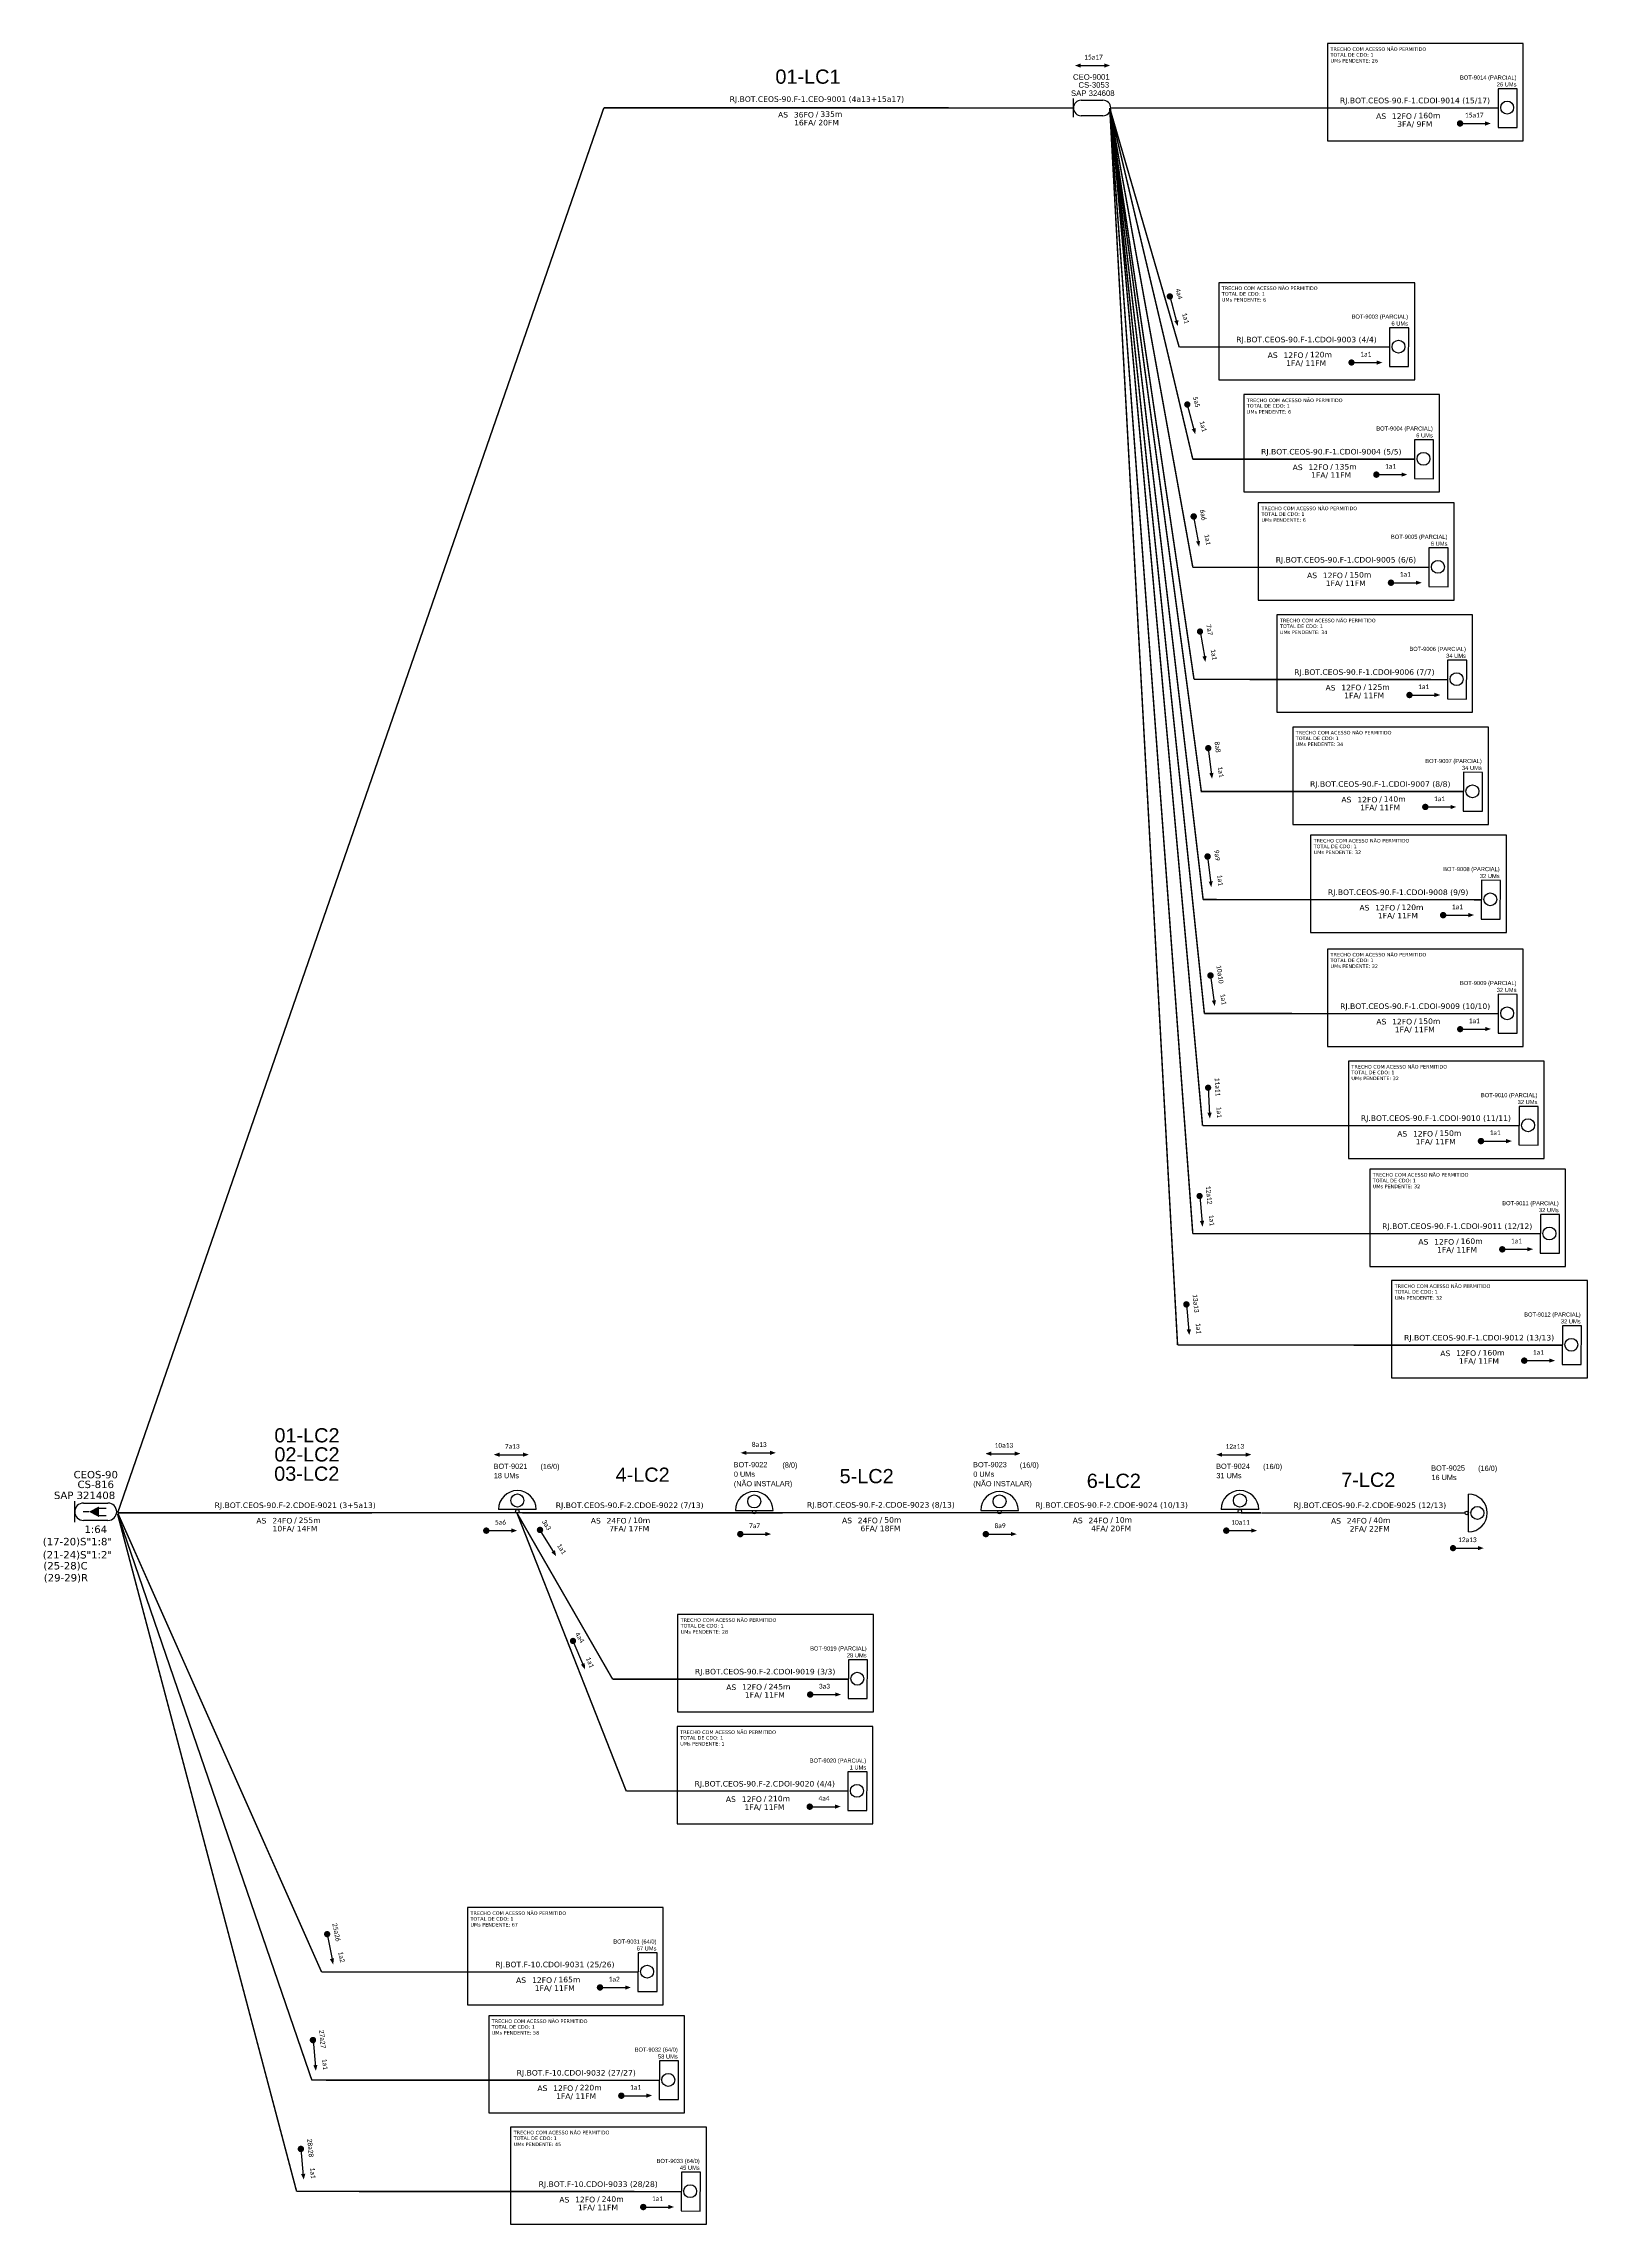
# Model space of a CAD drawing. Header units: millimetres. Extents: x 94385 to 95608, y -863 to 843.
# Drawn here: x 94386 to 95147, y -863 to 211 of the extents above; entities that cross this region are included whole.
import ezdxf
from ezdxf.enums import TextEntityAlignment as Align

# ---------------------------------------------------------------- set-up
doc = ezdxf.new("R2010")
doc.units = ezdxf.units.MM
for name, color, linetype, lineweight in [("20.0-LEGENDA DOS CDO'S", 1, 'Continuous', 0), ('20.1-CDO_INTERIOR', 1, 'Continuous', 0), ('20.2-CDO_POSTE', 1, 'Continuous', 5), ('40.1-ETIQUETAS', 1, 'Continuous', 20)]:
    doc.layers.add(name, color=color, linetype=linetype, lineweight=lineweight)
for name, color, linetype in [('20.4-CEOS', 1, 'Continuous'), ('CAP a instalar', 1, 'FENCELINE1'), ('label_cabos', 7, 'Continuous'), ('LANCES CORD', 7, 'Continuous'), ('Meio Fio', 7, 'Continuous'), ('SETA', 7, 'Continuous'), ('UNIFILAR', 7, 'Continuous')]:
    doc.layers.add(name, color=color, linetype=linetype)
doc.styles.add('ARIAL', font='arial.ttf')
doc.styles.add('siredit', font='verdana.ttf')
doc.linetypes.add('FENCELINE1', pattern='A,0.25,-0.1,[133,ltypeshp.shx,S=0.1,R=0,X=-0.1,Y=0],-0.1,1', length=1.45)

# ---------------------------------------------------------------- blocks, each defined once
blk = doc.blocks.new('CDOE-TEXTO PADRÃO')
at = {"layer": "20.0-LEGENDA DOS CDO'S", "color": 0, "style": 'ARIAL'}
for tag, p in [('CDO_N', (0.49, 7.39)), ('SAP', (0.51, 1.67)), ('CORDOALHA', (0.5, 4.33)), ('SPLITER_1', (0.59, -0.91)), ('(XX-XX_F)S', (0.54, -8.29)), ('SPLITER_2', (0.6, -3.55)), ('(XX-XX_L)S', (0.55, -10.83)), ('UMS', (0.55, -13.15))]:
    blk.add_attdef(tag, p, '', height=1.7, rotation=0.11799, dxfattribs=at)
blk.add_attdef('FIBRAS_UTILIZADAS', text='', height=1.7, rotation=0.11799, dxfattribs=at).set_placement((19.77, 7.43), align=Align.CENTER)
blk = doc.blocks.new('CEO')
at = {"layer": '20.4-CEOS'}
for p, q in [((-6.19, -0.53), (-6.19, 5.68)), ((-3.61, 5.15), (3.61, 5.15)), ((3.61, 0), (-3.61, 0))]:
    blk.add_line(p, q, dxfattribs=at)
for centre, start, end in [((-3.61, 2.58), 90, 270), ((3.61, 2.58), 270, 90)]:
    blk.add_arc(centre, 2.58, start, end, dxfattribs=at)
blk = doc.blocks.new('ETIQUETA_RS5F')
at = {"layer": '40.1-ETIQUETAS', "color": 0, "style": 'siredit'}
blk.add_text('/', height=1.5, dxfattribs=at).set_placement((1.58, -1.95), align=Align.MIDDLE_RIGHT)
for tag, p in [('ETIQUETA_R_SECUNDARIA', (1.21, 2.1)), ('ETIQUETA_R_PRIMARIA', (1.21, 4.1)), ('F_ATIVAS/F_MORTAS', (1.14, -4.24))]:
    blk.add_attdef(tag, text='', height=1.5, dxfattribs=at).set_placement(p, align=Align.MIDDLE_CENTER)
for tag, p in [('TIPO_CABO', (-6.58, -2.12)), ('CAP_CABO', (0.4, -2.09))]:
    blk.add_attdef(tag, text='', height=1.5, dxfattribs=at).set_placement(p, align=Align.MIDDLE_RIGHT)
blk.add_attdef('METROS', text='', height=1.5, dxfattribs=at).set_placement((2.14, -1.95), align=Align.MIDDLE_LEFT)
for tag, p in [('FUSÃO_1', (0.85, -8.39)), ('FUSÃO_2', (0.85, -10.6)), ('FUSÃO_3', (0.85, -12.93)), ('FUSÃO_4', (0.85, -15.14)), ('FUSÃO_5', (0.85, -17.16))]:
    blk.add_attdef(tag, text='', height=1.5, dxfattribs=at).set_placement(p, align=Align.CENTER)
blk = doc.blocks.new('CDOE POSTE_')
at = {"color": 1}
blk.add_line((12.92, -5.49), (-2.38, -5.49), dxfattribs=at)
for centre, radius in [((5.27, -1.86), 2.64), ((5.27, -6.2), 0.708)]:
    blk.add_circle(centre, radius, dxfattribs=at)
blk.add_arc((5.27, -5.49), 7.65, 0, 180, dxfattribs=at)
blk = doc.blocks.new('SAN')
at = {"layer": 'SETA'}
blk.add_lwpolyline([(-2.58, 0), (6.02, 0)], dxfattribs=at)
for points in [[(-2.1, -0.66), (-3.93, 0), (-2.1, 0.67)], [(5.33, 0.68), (7.16, 0.01), (5.33, -0.65)]]:
    blk.add_solid(points, dxfattribs=at)
blk = doc.blocks.new('CDOI NI')
at = {"layer": 'CAP a instalar', "color": 252, "linetype": 'Continuous'}
blk.add_lwpolyline([(34185.32, 58977.88), (34198.4, 58977.88)], dxfattribs=at)
for centre, radius in [((34191.86, 58980.99), 2.26), ((34191.86, 58977.28), 0.606)]:
    blk.add_circle(centre, radius, dxfattribs=at)
blk.add_arc((34191.86, 58977.88), 6.54, 360, 180, dxfattribs=at)
blk = doc.blocks.new('*U32')
at = {"layer": '20.4-CEOS'}
for p, q in [((-4.54, 1.19), (-1.19, 1.19)), ((-1.19, -1.19), (-4.54, -1.19))]:
    blk.add_line(p, q, dxfattribs=at)
for points in [[(-5.73, -1.43), (-5.73, 1.44)], [(-3.79, 0), (-4.59, 0)], [(-2.47, 0.48), (-1.45, 0.48)], [(-2.47, -0.52), (-1.45, -0.52)]]:
    blk.add_lwpolyline(points, dxfattribs=at)
blk.add_lwpolyline([(-3.79, 0, 0, 1.47, 0), (-2.41, 0, 1.47, 1.47, 0)], format="xyseb", dxfattribs=at)
for centre, start, end in [((-4.54, 0), 90, 270), ((-1.19, 0), 270, 90)]:
    blk.add_arc(centre, 1.19, start, end, dxfattribs=at)
at = {"layer": '20.4-CEOS', "color": 7, "style": 'siredit'}
for tag, p in [('LOCAL', (-2.86, 4.24)), ('FID', (-2.86, 5.6)), ('SAP', (-2.81, 2.77)), ('RACIO_SPLITAGEM', (-2.86, -1.88))]:
    blk.add_attdef(tag, text='', height=1.01, dxfattribs=at).set_placement(p, align=Align.TOP_CENTER)
for tag, flags, p in [('ID_ATIVIDADE', 3, (-2.86, -3.58)), ('FATOR', 1, (-2.86, -4.89))]:
    blk.add_attdef(tag, text='', height=1.01, dxfattribs=dict(at, flags=flags)).set_placement(p, align=Align.TOP_CENTER)
at = {"layer": '20.4-CEOS', "color": 7, "style": 'siredit', "flags": 3}
blk.add_attdef('QTDE', (-4.97, -7.12), '', height=1.01, dxfattribs=at)
blk = doc.blocks.new('*U34')
at = {"layer": '20.4-CEOS', "color": 7, "style": 'siredit'}
for tag, p in [('FIBRAS_SPLITTER', (0, 0)), ('FIBRAS_TOP_C', (0, -4.13)), ('RESERVA_FINAIS', (0, -5.46))]:
    blk.add_attdef(tag, p, '', height=1.01, dxfattribs=at)
for tag, p, flags in [('ID_ATIVIDADE', (0, -6.77), 3), ('QTDE', (0, -9.4), 1), ('FATOR', (0, -8.09), 1), ('FID', (0, -10.71), 1)]:
    blk.add_attdef(tag, p, '', height=1.01, dxfattribs=dict(at, flags=flags))
blk = doc.blocks.new('*U36')
at = {"layer": '20.4-CEOS', "color": 7, "style": 'siredit'}
blk.add_attdef('FIBRAS_SPLITTER', (0, 0), '', height=1.01, dxfattribs=at)
for tag, p, flags in [('ID_ATIVIDADE', (0, -1.48), 3), ('FATOR', (0, -2.79), 1), ('QTDE', (0, -4.11), 1), ('FID', (0, -5.42), 1)]:
    blk.add_attdef(tag, p, '', height=1.01, dxfattribs=dict(at, flags=flags))

msp = doc.modelspace()

# ---------------------------------------------------------------- linework, layer by layer
at = {"color": 3}
for points in [[(95115, 211.1), (95018.6, 211.1), (95018.6, 163.2), (95115, 163.2)], [(95061.6, 93.4), (94965.1, 93.4), (94965.1, 45.5), (95061.6, 45.5)], [(95073.8, 38.3), (94977.4, 38.3), (94977.4, -9.6), (95073.8, -9.6)], [(95081, -15), (94984.5, -15), (94984.5, -62.9), (95081, -62.9)], [(95090.1, -70.2), (94993.7, -70.2), (94993.7, -118.1), (95090.1, -118.1)], [(95097.9, -125.4), (95001.5, -125.4), (95001.5, -173.3), (95097.9, -173.3)], [(95106.7, -178.6), (95010.3, -178.6), (95010.3, -226.5), (95106.7, -226.5)], [(95115, -234.7), (95018.6, -234.7), (95018.6, -282.6), (95115, -282.6)], [(95125.3, -289.9), (95028.9, -289.9), (95028.9, -337.8), (95125.3, -337.8)], [(95135.8, -343.1), (95039.4, -343.1), (95039.4, -391), (95135.8, -391)], [(95146.6, -397.9), (95050.2, -397.9), (95050.2, -445.8), (95146.6, -445.8)], [(94795, -562.3), (94698.6, -562.3), (94698.6, -610.2), (94795, -610.2)], [(94794.8, -617.5), (94698.4, -617.5), (94698.4, -665.4), (94794.8, -665.4)], [(94691.5, -706.6), (94595.1, -706.6), (94595.1, -754.5), (94691.5, -754.5)], [(94702, -759.8), (94605.6, -759.8), (94605.6, -807.7), (94702, -807.7)], [(94712.8, -814.6), (94616.4, -814.6), (94616.4, -862.5), (94712.8, -862.5)]]:
    msp.add_lwpolyline(points, close=True, dxfattribs=at)
at = {"color": 252}
for points in [[(95102.6, 169.8), (95112, 169.8), (95112.1, 188.8), (95102.7, 188.9)], [(95049.1, 52.2), (95058.5, 52.1), (95058.7, 71.2), (95049.2, 71.2)], [(95061.4, -3), (95070.8, -3.1), (95070.9, 16), (95061.5, 16)], [(95068.5, -56.2), (95078, -56.3), (95078.1, -37.2), (95068.6, -37.2)], [(95077.7, -111.5), (95087.1, -111.6), (95087.2, -92.5), (95077.8, -92.4)], [(95085.5, -166.7), (95094.9, -166.7), (95095, -147.7), (95085.6, -147.6)], [(95094.3, -219.9), (95103.7, -219.9), (95103.8, -200.9), (95094.4, -200.8)], [(95102.6, -276), (95112, -276), (95112.1, -257), (95102.7, -256.9)], [(95112.9, -331.1), (95122.3, -331.2), (95122.4, -312.1), (95113, -312.1)], [(95123.4, -384.4), (95132.8, -384.4), (95132.9, -365.4), (95123.5, -365.3)], [(95134.2, -439.2), (95143.6, -439.2), (95143.7, -420.2), (95134.3, -420.1)], [(94782.6, -603.6), (94792, -603.7), (94792.1, -584.6), (94782.7, -584.6)], [(94782.4, -658.8), (94791.8, -658.8), (94791.9, -639.8), (94782.5, -639.7)], [(94679.1, -747.9), (94688.5, -747.9), (94688.6, -728.9), (94679.2, -728.8)], [(94689.5, -801.1), (94699, -801.1), (94699.1, -782.1), (94689.7, -782)], [(94700.3, -855.9), (94709.8, -856), (94709.9, -836.9), (94700.5, -836.9)]]:
    msp.add_lwpolyline(points, close=True, dxfattribs=at)
at = {"const_width": 1.56}
for points in [[(95083.1, 171.8, 1), (95084.7, 171.8, 1)], [(94940.8, 87.4, 1), (94941.2, 85.9, 1)], [(95029.7, 54.1, 1), (95031.2, 54.1, 1)], [(94949.4, 34.2, 1), (94949.8, 32.7, 1)], [(95041.9, -1.1, 1), (95043.5, -1.1, 1)], [(94952.6, -20.9, 1), (94952.9, -22.5, 1)], [(95049.1, -54.3, 1), (95050.7, -54.3, 1)], [(94955.7, -77.6, 1), (94956, -79.1, 1)], [(95058.2, -109.6, 1), (95059.8, -109.6, 1)], [(94959.8, -135, 1), (94960, -136.5, 1)], [(95066, -164.7, 1), (95067.6, -164.7, 1)], [(94959.5, -188.3, 1), (94959.7, -189.9, 1)], [(95074.8, -218, 1), (95076.4, -218, 1)], [(94960.9, -246.9, 1), (94961.1, -248.5, 1)], [(95083.2, -274.1, 1), (95084.7, -274.1, 1)], [(94959.8, -302.2, 1), (94959.9, -303.7, 1)], [(95093.4, -329.2, 1), (95095, -329.2, 1)], [(94955.6, -355.5, 1), (94955.7, -357, 1)], [(95103.9, -382.5, 1), (95105.5, -382.5, 1)], [(94949.1, -408.8, 1), (94949.2, -410.4, 1)], [(95114.7, -437.3, 1), (95116.3, -437.3, 1)], [(94603.6, -521, 1), (94605.2, -521, 1)], [(94630.4, -520, 1), (94631.3, -521.3, 1)], [(94728.7, -522.7, 1), (94730.3, -522.7, 1)], [(94849.6, -522.7, 1), (94851.2, -522.7, 1)], [(94968, -521, 1), (94969.6, -521, 1)], [(95079.7, -529.6, 1), (95081.2, -529.6, 1)], [(94646.8, -574.6, 1), (94647.4, -576, 1)], [(94763.1, -601.7, 1), (94764.7, -601.7, 1)], [(94762.9, -656.9, 1), (94764.5, -656.9, 1)], [(94525.9, -718.9, 1), (94526.2, -720.4, 1)], [(94659.6, -745.9, 1), (94661.2, -745.9, 1)], [(94519, -771, 1), (94519.1, -772.6, 1)], [(94670.1, -799.2, 1), (94671.7, -799.2, 1)], [(94513, -824.6, 1), (94513.2, -826.2, 1)], [(94680.9, -854, 1), (94682.5, -854, 1)]]:
    msp.add_lwpolyline(points, format="xyb", close=True, dxfattribs=at)
at = {"layer": 'CAP a instalar', "linetype": 'FENCELINE1', "ltscale": 7, "const_width": 0.728}
for points in [[(94422.9, -512.2), (94662.3, 179.5)], [(94774.8, 179.5), (94662.3, 179.5)], [(94774.8, 179.5), (94893.6, 179.4)], [(94422.9, -512.2), (94548.2, -512.2)], [(94505.8, -512.2), (94624.1, -512.1)], [(94547.5, -512.2), (94505.8, -512.2)], [(94622.1, -512.2), (94741.1, -512.2)], [(94741.1, -512.2), (94859.4, -512.1)], [(94859.4, -512.1), (94985.9, -512.2)], [(94986.1, -512.3), (95086.3, -512.3)]]:
    msp.add_lwpolyline(points, dxfattribs=at)
at = {"layer": 'CAP a instalar', "color": 252, "linetype": 'FENCELINE1', "ltscale": 7, "const_width": 0.728}
for points in [[(94911.4, 179.4), (94945.6, 61.7)], [(94911.4, 179.4), (94952.3, 6.5)], [(94911.4, 179.4), (94952.3, -46.7)], [(94911.4, 179.4), (94952.9, -101.9)], [(94911.4, 179.4), (94957.4, -210.3)], [(94911.4, 179.4), (94958, -266.4)], [(94911.4, 179.4), (94952.3, -374.8)], [(94911.4, 179.4), (94944.8, -429.6)], [(94911.7, 179.4), (94957.1, -321.6)], [(94911.9, 179.4), (95102.6, 179.4)], [(94945.6, 61.7), (95049.2, 61.7)], [(94952.3, 6.5), (95061.4, 6.5)], [(94952.3, -46.7), (95068.6, -46.7)], [(94952.9, -101.9), (95077.7, -102)], [(94957.4, -210.3), (95094.3, -210.4)], [(94958, -266.4), (95102.6, -266.5)], [(94957.1, -321.6), (95112.9, -321.6)], [(94952.3, -374.8), (95123.4, -374.8)], [(94944.8, -429.6), (95134.2, -429.7)], [(94422.8, -512.7), (94518.5, -791.5)], [(94422.8, -512.7), (94511, -846.3)], [(94423.1, -512.7), (94523.3, -738.3)], [(94619.5, -512.3), (94666.6, -594.1)], [(94619.5, -512.3), (94673.3, -649.2)], [(94666.6, -594.1), (94782.6, -594.1)], [(94673.3, -649.2), (94782.4, -649.2)], [(94523.3, -738.3), (94679.1, -738.3)], [(94518.5, -791.5), (94689.6, -791.6)], [(94511, -846.3), (94700.4, -846.4)]]:
    msp.add_lwpolyline(points, dxfattribs=at)
at = {"layer": 'CAP a instalar', "color": 252, "linetype": 'FENCELINE1', "ltscale": 7}
msp.add_lwpolyline([(94911.4, 179.4, 0.728, 0.728, 0), (94956.5, -157.1, 0.728, 0.728, 0), (95085.5, -157.1, 0.728, 0.728, 0)], format="xyseb", dxfattribs=at)
at = {"layer": 'Meio Fio', "color": 252}
for centre in [(95107.1, 179.6), (95053.6, 61.9), (95065.9, 6.7), (95073, -46.5), (95082.2, -101.8), (95090, -157), (95098.8, -210.2), (95107.1, -266.3), (95117.4, -321.4), (95127.9, -374.7), (95138.7, -429.5), (94787.1, -593.9), (94786.9, -649.1), (94683.6, -738.1), (94694, -791.4), (94704.8, -846.2)]:
    msp.add_circle(centre, 3.18, dxfattribs=at)
at = {"layer": 'SETA'}
for points in [[(95083.9, 171.8), (95097.3, 171.8)], [(94941, 86.7), (94944.4, 73.7)], [(95030.5, 54.1), (95043.9, 54.1)], [(94949.6, 33.5), (94953, 20.5)], [(95042.7, -1.1), (95056.1, -1.1)], [(94952.7, -21.7), (94955.1, -34.9)], [(95049.9, -54.3), (95063.3, -54.3)], [(94955.9, -78.3), (94958.2, -91.5)], [(95059, -109.6), (95072.4, -109.6)], [(94959.9, -135.8), (94961.5, -149.1)], [(95066.8, -164.7), (95080.2, -164.7)], [(94959.6, -189.1), (94961.2, -202.4)], [(95075.6, -218), (95089, -218)], [(94961, -247.7), (94962.8, -261)], [(95083.9, -274.1), (95097.3, -274.1)], [(94959.8, -302.9), (94960.6, -316.3)], [(95094.2, -329.2), (95107.6, -329.2)], [(94955.7, -356.3), (94956.9, -369.6)], [(95104.7, -382.5), (95118.1, -382.5)], [(94949.2, -409.6), (94950.4, -423)], [(95115.5, -437.3), (95128.9, -437.3)], [(94604.4, -521), (94617.8, -521)], [(94630.8, -520.7), (94637.9, -532.1)], [(94729.5, -522.7), (94742.9, -522.7)], [(94850.4, -522.7), (94863.8, -522.7)], [(94968.8, -521), (94982.2, -521)], [(95080.5, -529.6), (95093.9, -529.6)], [(94647.1, -575.3), (94652.3, -587.6)], [(94763.9, -601.7), (94777.3, -601.7)], [(94763.7, -656.9), (94777.1, -656.9)], [(94526, -719.7), (94528.6, -732.8)], [(94660.4, -745.9), (94673.8, -745.9)], [(94519.1, -771.8), (94520.3, -785.1)], [(94670.9, -799.2), (94684.3, -799.2)], [(94513.1, -825.4), (94514.3, -838.7)], [(94681.7, -854), (94695.1, -854)]]:
    msp.add_lwpolyline(points, dxfattribs=at)
for points in [[(95096.2, 172.8), (95099.1, 171.8), (95096.2, 170.7)], [(94945.2, 75), (94944.9, 72), (94943.2, 74.5)], [(95042.8, 55.1), (95045.7, 54.1), (95042.8, 53)], [(94953.8, 21.8), (94953.5, 18.8), (94951.8, 21.3)], [(95055.1, 0), (95057.9, -1.1), (95055.1, -2.1)], [(94955.9, -33.7), (94955.4, -36.6), (94953.9, -34)], [(95062.2, -53.3), (95065.1, -54.3), (95062.2, -55.3)], [(94959.1, -90.3), (94958.5, -93.3), (94957, -90.7)], [(95071.3, -108.5), (95074.2, -109.6), (95071.3, -110.6)], [(94962.5, -147.9), (94961.8, -150.8), (94960.4, -148.1)], [(95079.2, -163.7), (95082, -164.7), (95079.2, -165.8)], [(94962.1, -201.2), (94961.4, -204.2), (94960.1, -201.5)], [(95088, -216.9), (95090.8, -217.9), (95088, -219)], [(94963.7, -259.8), (94963.1, -262.8), (94961.7, -260.1)], [(95096.3, -273), (95099.1, -274), (95096.3, -275.1)], [(94961.6, -315.2), (94960.7, -318.1), (94959.5, -315.3)], [(95106.6, -328.2), (95109.4, -329.2), (95106.6, -330.3)], [(94957.9, -368.4), (94957.1, -371.4), (94955.8, -368.6)], [(95117, -381.4), (95119.9, -382.4), (95117, -383.5)], [(94951.4, -421.8), (94950.6, -424.7), (94949.3, -422)], [(95127.8, -436.2), (95130.7, -437.3), (95127.8, -438.3)], [(94616.8, -519.9), (94619.6, -521), (94616.8, -522)], [(94741.8, -521.6), (94744.7, -522.7), (94741.8, -523.7)], [(94862.7, -521.6), (94865.6, -522.7), (94862.7, -523.7)], [(94981.1, -519.9), (94984, -521), (94981.1, -522)], [(94638.2, -530.6), (94638.8, -533.6), (94636.5, -531.7)], [(95092.8, -528.6), (95095.6, -529.6), (95092.8, -530.6)], [(94652.9, -586.2), (94653, -589.3), (94651, -587)], [(94776.2, -600.6), (94779.1, -601.7), (94776.2, -602.7)], [(94776.1, -655.8), (94778.9, -656.8), (94776.1, -657.9)], [(94529.4, -731.5), (94529, -734.6), (94527.4, -732)], [(94672.8, -744.9), (94675.6, -745.9), (94672.8, -747)], [(94521.3, -784), (94520.5, -786.9), (94519.2, -784.2)], [(94683.2, -798.1), (94686.1, -799.1), (94683.2, -800.2)], [(94515.3, -837.6), (94514.5, -840.5), (94513.2, -837.8)], [(94694, -852.9), (94696.9, -854), (94694, -855)]]:
    msp.add_solid(points, dxfattribs=at)

# ---------------------------------------------------------------- block references
at = {"color": 2, "xscale": 1.480660161117956, "yscale": 1.480660161117956, "zscale": 1.480660161117956}
msp.add_blockref('CEO', (94902.7, 175.6), dxfattribs=at)
at = {"layer": '20.2-CDO_POSTE', "color": 0}
ref = msp.add_blockref('CDOE-TEXTO PADRÃO', (94893.1, 182.4), dxfattribs=dict(at, xscale=1.613792422704002, yscale=1.613792422704002, zscale=1.613792422704002))
ref.add_attrib('CDO_N', 'CEO-9001', (94893.3, 193.3), dxfattribs={"layer": "20.0-LEGENDA DOS CDO'S", "color": 0, "height": 2.74, "rotation": 0.118, "style": 'ARIAL'})
ref.add_attrib('CORDOALHA', 'CS-3053', (94896, 189.4), dxfattribs={"layer": "20.0-LEGENDA DOS CDO'S", "color": 0, "height": 2.74, "rotation": 0.118, "style": 'ARIAL'})
ref.add_attrib('SAP', 'SAP 324608', (94892.3, 185.3), dxfattribs={"layer": "20.0-LEGENDA DOS CDO'S", "color": 0, "height": 2.74, "rotation": 0.118, "style": 'ARIAL'})
at = {"layer": '20.2-CDO_POSTE'}
ref = msp.add_blockref('CDOE-TEXTO PADRÃO', (94619.1, -507.9), dxfattribs=dict(at, xscale=1.516412483790191, yscale=1.516412483790191, zscale=1.516412483790191))
ref.add_attrib('CDO_N', 'BOT-9021', (94608, -490.6), dxfattribs={"layer": "20.0-LEGENDA DOS CDO'S", "color": 0, "height": 2.58, "rotation": 0.118, "style": 'ARIAL'})
ref.add_attrib('CORDOALHA', '18 UMs', (94608.1, -495.2), dxfattribs={"layer": "20.0-LEGENDA DOS CDO'S", "color": 0, "height": 2.58, "rotation": 0.118, "style": 'ARIAL'})
ref.add_attrib('FIBRAS_UTILIZADAS', '       (16/0)', dxfattribs={"layer": "20.0-LEGENDA DOS CDO'S", "color": 0, "height": 2.578, "rotation": 0.118, "style": 'ARIAL'}).set_placement((94632.3, -490.7), align=Align.CENTER)
at = {"layer": '20.2-CDO_POSTE', "color": 252}
ref = msp.add_blockref('CDOE-TEXTO PADRÃO', (94737.2, -507.1), dxfattribs=dict(at, xscale=1.516412493760272, yscale=1.516412493760272, zscale=1.516412493760272))
ref.add_attrib('CDO_N', 'BOT-9022', (94726.2, -489.8), dxfattribs={"layer": "20.0-LEGENDA DOS CDO'S", "color": 0, "height": 2.58, "rotation": 0.118, "style": 'ARIAL'})
ref.add_attrib('CORDOALHA', '0 UMs', (94726.3, -494.5), dxfattribs={"layer": '20.1-CDO_INTERIOR', "color": 0, "height": 2.58, "rotation": 0.118, "style": 'ARIAL'})
ref.add_attrib('SAP', '(NÃO INSTALAR)', (94726.3, -499.2), dxfattribs={"layer": "20.0-LEGENDA DOS CDO'S", "color": 0, "height": 2.578, "rotation": 0.118, "style": 'ARIAL'})
ref.add_attrib('FIBRAS_UTILIZADAS', '       (8/0)', dxfattribs={"layer": "20.0-LEGENDA DOS CDO'S", "color": 0, "height": 2.578, "rotation": 0.118, "style": 'ARIAL'}).set_placement((94750.4, -490), align=Align.CENTER)
ref = msp.add_blockref('CDOE-TEXTO PADRÃO', (94855.2, -507.1), dxfattribs=dict(at, xscale=1.516412493760272, yscale=1.516412493760272, zscale=1.516412493760272))
ref.add_attrib('CDO_N', 'BOT-9023', (94844.1, -489.8), dxfattribs={"layer": "20.0-LEGENDA DOS CDO'S", "color": 0, "height": 2.58, "rotation": 0.118, "style": 'ARIAL'})
ref.add_attrib('CORDOALHA', '0 UMs', (94844.2, -494.5), dxfattribs={"layer": '20.1-CDO_INTERIOR', "color": 0, "height": 2.58, "rotation": 0.118, "style": 'ARIAL'})
ref.add_attrib('SAP', '(NÃO INSTALAR)', (94844.2, -499.2), dxfattribs={"layer": "20.0-LEGENDA DOS CDO'S", "color": 0, "height": 2.578, "rotation": 0.118, "style": 'ARIAL'})
ref.add_attrib('FIBRAS_UTILIZADAS', '       (16/0)', dxfattribs={"layer": "20.0-LEGENDA DOS CDO'S", "color": 0, "height": 2.578, "rotation": 0.118, "style": 'ARIAL'}).set_placement((94868.3, -490), align=Align.CENTER)
at = {"layer": '20.2-CDO_POSTE'}
ref = msp.add_blockref('CDOE-TEXTO PADRÃO', (94974.9, -507.9), dxfattribs=dict(at, xscale=1.516412483790191, yscale=1.516412483790191, zscale=1.516412483790191))
ref.add_attrib('CDO_N', 'BOT-9024', (94963.8, -490.6), dxfattribs={"layer": "20.0-LEGENDA DOS CDO'S", "color": 0, "height": 2.58, "rotation": 0.118, "style": 'ARIAL'})
ref.add_attrib('CORDOALHA', '31 UMs', (94963.9, -495.2), dxfattribs={"layer": "20.0-LEGENDA DOS CDO'S", "color": 0, "height": 2.58, "rotation": 0.118, "style": 'ARIAL'})
ref.add_attrib('FIBRAS_UTILIZADAS', '       (16/0)', dxfattribs={"layer": "20.0-LEGENDA DOS CDO'S", "color": 0, "height": 2.578, "rotation": 0.118, "style": 'ARIAL'}).set_placement((94988.1, -490.7), align=Align.CENTER)
ref = msp.add_blockref('CDOE-TEXTO PADRÃO', (95080.8, -508.7), dxfattribs=dict(at, xscale=1.516412483790191, yscale=1.516412483790191, zscale=1.516412483790191))
ref.add_attrib('CDO_N', 'BOT-9025', (95069.7, -491.5), dxfattribs={"layer": "20.0-LEGENDA DOS CDO'S", "color": 0, "height": 2.58, "rotation": 0.118, "style": 'ARIAL'})
ref.add_attrib('CORDOALHA', '16 UMs', (95069.8, -496.1), dxfattribs={"layer": "20.0-LEGENDA DOS CDO'S", "color": 0, "height": 2.58, "rotation": 0.118, "style": 'ARIAL'})
ref.add_attrib('FIBRAS_UTILIZADAS', '       (16/0)', dxfattribs={"layer": "20.0-LEGENDA DOS CDO'S", "color": 0, "height": 2.578, "rotation": 0.118, "style": 'ARIAL'}).set_placement((95094, -491.6), align=Align.CENTER)
at = {"layer": '20.4-CEOS', "lineweight": 0}
ref = msp.add_blockref('*U32', (94422.4, -511.7), dxfattribs=dict(at, xscale=3.6, yscale=3.6, zscale=3.6))
ref.add_attrib('FID', 'CEOS-90', dxfattribs={"color": 7, "height": 3.63, "style": 'siredit'}).set_placement((94412.1, -491.6), align=Align.TOP_CENTER)
ref.add_attrib('LOCAL', 'CS-816', dxfattribs={"color": 7, "height": 3.63, "style": 'siredit'}).set_placement((94412.1, -496.4), align=Align.TOP_CENTER)
ref.add_attrib('SAP', 'SAP 321408', dxfattribs={"color": 7, "height": 3.63, "style": 'siredit'}).set_placement((94406.6, -501.8), align=Align.TOP_CENTER)
ref.add_attrib('RACIO_SPLITAGEM', '1:64', dxfattribs={"color": 7, "height": 3.63, "style": 'siredit'}).set_placement((94412.1, -518.5), align=Align.TOP_CENTER)
at = {"layer": '20.4-CEOS', "color": 0, "lineweight": 0}
ref = msp.add_blockref('*U34', (94386, -528.2), dxfattribs=dict(at, xscale=3.6, yscale=3.6, zscale=3.6))
ref.add_attrib('FIBRAS_SPLITTER', '(17-20)S"1:8"', (94386, -528.2), dxfattribs={"color": 7, "height": 3.635, "style": 'siredit'})
ref.add_attrib('FIBRAS_TOP_C', '(25-28)C', (94386.3, -540.1), dxfattribs={"color": 7, "height": 3.63, "style": 'siredit'})
ref.add_attrib('RESERVA_FINAIS', '(29-29)R', (94386.5, -546), dxfattribs={"color": 7, "height": 3.63, "style": 'siredit'})
at = {"layer": '20.4-CEOS', "color": 0, "lineweight": 0, "xscale": 3.6, "yscale": 3.6, "zscale": 3.6}
msp.add_blockref('*U36', (94386, -534.7), dxfattribs=at).add_auto_attribs({'FIBRAS_SPLITTER': '(21-24)S"1:2"'})
at = {"layer": '40.1-ETIQUETAS'}
ref = msp.add_blockref('ETIQUETA_RS5F', (94765, 179.9), dxfattribs=dict(at, xscale=1.819694951787824, yscale=1.819694951787824, zscale=1.819694951787824))
ref.add_attrib('ETIQUETA_R_SECUNDARIA', 'RJ.BOT.CEOS-90.F-1.CEO-9001 (4a13+15a17)', dxfattribs={"color": 0, "height": 2.73, "style": 'siredit'}).set_placement((94767.2, 183.8), align=Align.MIDDLE_CENTER)
ref.add_attrib('TIPO_CABO', 'AS', dxfattribs={"color": 0, "height": 2.73, "style": 'siredit'}).set_placement((94753, 176.1), align=Align.MIDDLE_RIGHT)
ref.add_attrib('CAP_CABO', '36FO', dxfattribs={"color": 0, "height": 2.73, "style": 'siredit'}).set_placement((94765.7, 176.1), align=Align.MIDDLE_RIGHT)
ref.add_attrib('METROS', '335m', dxfattribs={"color": 0, "height": 2.73, "style": 'siredit'}).set_placement((94768.9, 176.4), align=Align.MIDDLE_LEFT)
ref.add_attrib('F_ATIVAS/F_MORTAS', '16FA/ 20FM', dxfattribs={"color": 0, "height": 2.73, "style": 'siredit'}).set_placement((94767, 172.2), align=Align.MIDDLE_CENTER)
at = {"layer": '40.1-ETIQUETAS', "color": 252}
ref = msp.add_blockref('ETIQUETA_RS5F', (95059.6, 179.2), dxfattribs=dict(at, xscale=1.819694951787824, yscale=1.819694951787824, zscale=1.819694951787824))
ref.add_attrib('ETIQUETA_R_SECUNDARIA', 'RJ.BOT.CEOS-90.F-1.CDOI-9014 (15/17)', dxfattribs={"color": 0, "height": 2.73, "style": 'siredit'}).set_placement((95061.7, 183.1), align=Align.MIDDLE_CENTER)
ref.add_attrib('TIPO_CABO', 'AS', dxfattribs={"color": 0, "height": 2.73, "style": 'siredit'}).set_placement((95047.5, 175.4), align=Align.MIDDLE_RIGHT)
ref.add_attrib('CAP_CABO', '12FO', dxfattribs={"color": 0, "height": 2.73, "style": 'siredit'}).set_placement((95060.2, 175.4), align=Align.MIDDLE_RIGHT)
ref.add_attrib('METROS', '160m', dxfattribs={"color": 0, "height": 2.73, "style": 'siredit'}).set_placement((95063.4, 175.7), align=Align.MIDDLE_LEFT)
ref.add_attrib('F_ATIVAS/F_MORTAS', '3FA/ 9FM', dxfattribs={"color": 0, "height": 2.73, "style": 'siredit'}).set_placement((95061.6, 171.5), align=Align.MIDDLE_CENTER)
ref = msp.add_blockref('ETIQUETA_RS5F', (95006.1, 61.5), dxfattribs=dict(at, xscale=1.819694951787824, yscale=1.819694951787824, zscale=1.819694951787824))
ref.add_attrib('ETIQUETA_R_SECUNDARIA', 'RJ.BOT.CEOS-90.F-1.CDOI-9003 (4/4)', dxfattribs={"color": 0, "height": 2.73, "style": 'siredit'}).set_placement((95008.3, 65.4), align=Align.MIDDLE_CENTER)
ref.add_attrib('TIPO_CABO', 'AS', dxfattribs={"color": 0, "height": 2.73, "style": 'siredit'}).set_placement((94994.1, 57.7), align=Align.MIDDLE_RIGHT)
ref.add_attrib('CAP_CABO', '12FO', dxfattribs={"color": 0, "height": 2.73, "style": 'siredit'}).set_placement((95006.8, 57.7), align=Align.MIDDLE_RIGHT)
ref.add_attrib('METROS', '120m', dxfattribs={"color": 0, "height": 2.73, "style": 'siredit'}).set_placement((95010, 58), align=Align.MIDDLE_LEFT)
ref.add_attrib('F_ATIVAS/F_MORTAS', '1FA/ 11FM', dxfattribs={"color": 0, "height": 2.73, "style": 'siredit'}).set_placement((95008.1, 53.8), align=Align.MIDDLE_CENTER)
ref = msp.add_blockref('ETIQUETA_RS5F', (95018.4, 6.4), dxfattribs=dict(at, xscale=1.819694951787824, yscale=1.819694951787824, zscale=1.819694951787824))
ref.add_attrib('ETIQUETA_R_SECUNDARIA', 'RJ.BOT.CEOS-90.F-1.CDOI-9004 (5/5)', dxfattribs={"color": 0, "height": 2.73, "style": 'siredit'}).set_placement((95020.5, 10.2), align=Align.MIDDLE_CENTER)
ref.add_attrib('TIPO_CABO', 'AS', dxfattribs={"color": 0, "height": 2.73, "style": 'siredit'}).set_placement((95006.4, 2.5), align=Align.MIDDLE_RIGHT)
ref.add_attrib('CAP_CABO', '12FO', dxfattribs={"color": 0, "height": 2.73, "style": 'siredit'}).set_placement((95019.1, 2.6), align=Align.MIDDLE_RIGHT)
ref.add_attrib('METROS', '135m', dxfattribs={"color": 0, "height": 2.73, "style": 'siredit'}).set_placement((95022.2, 2.8), align=Align.MIDDLE_LEFT)
ref.add_attrib('F_ATIVAS/F_MORTAS', '1FA/ 11FM', dxfattribs={"color": 0, "height": 2.73, "style": 'siredit'}).set_placement((95020.4, -1.3), align=Align.MIDDLE_CENTER)
ref = msp.add_blockref('ETIQUETA_RS5F', (95025.5, -46.8), dxfattribs=dict(at, xscale=1.819694951787824, yscale=1.819694951787824, zscale=1.819694951787824))
ref.add_attrib('ETIQUETA_R_SECUNDARIA', 'RJ.BOT.CEOS-90.F-1.CDOI-9005 (6/6)', dxfattribs={"color": 0, "height": 2.73, "style": 'siredit'}).set_placement((95027.7, -43), align=Align.MIDDLE_CENTER)
ref.add_attrib('TIPO_CABO', 'AS', dxfattribs={"color": 0, "height": 2.73, "style": 'siredit'}).set_placement((95013.5, -50.7), align=Align.MIDDLE_RIGHT)
ref.add_attrib('CAP_CABO', '12FO', dxfattribs={"color": 0, "height": 2.73, "style": 'siredit'}).set_placement((95026.2, -50.7), align=Align.MIDDLE_RIGHT)
ref.add_attrib('METROS', '150m', dxfattribs={"color": 0, "height": 2.73, "style": 'siredit'}).set_placement((95029.4, -50.4), align=Align.MIDDLE_LEFT)
ref.add_attrib('F_ATIVAS/F_MORTAS', '1FA/ 11FM', dxfattribs={"color": 0, "height": 2.73, "style": 'siredit'}).set_placement((95027.6, -54.6), align=Align.MIDDLE_CENTER)
ref = msp.add_blockref('ETIQUETA_RS5F', (95034.7, -102.1), dxfattribs=dict(at, xscale=1.819694951787824, yscale=1.819694951787824, zscale=1.819694951787824))
ref.add_attrib('ETIQUETA_R_SECUNDARIA', 'RJ.BOT.CEOS-90.F-1.CDOI-9006 (7/7)', dxfattribs={"color": 0, "height": 2.73, "style": 'siredit'}).set_placement((95036.8, -98.3), align=Align.MIDDLE_CENTER)
ref.add_attrib('TIPO_CABO', 'AS', dxfattribs={"color": 0, "height": 2.73, "style": 'siredit'}).set_placement((95022.6, -106), align=Align.MIDDLE_RIGHT)
ref.add_attrib('CAP_CABO', '12FO', dxfattribs={"color": 0, "height": 2.73, "style": 'siredit'}).set_placement((95035.3, -105.9), align=Align.MIDDLE_RIGHT)
ref.add_attrib('METROS', '125m', dxfattribs={"color": 0, "height": 2.73, "style": 'siredit'}).set_placement((95038.5, -105.7), align=Align.MIDDLE_LEFT)
ref.add_attrib('F_ATIVAS/F_MORTAS', '1FA/ 11FM', dxfattribs={"color": 0, "height": 2.73, "style": 'siredit'}).set_placement((95036.7, -109.8), align=Align.MIDDLE_CENTER)
ref = msp.add_blockref('ETIQUETA_RS5F', (95042.5, -157.3), dxfattribs=dict(at, xscale=1.819694951787824, yscale=1.819694951787824, zscale=1.819694951787824))
ref.add_attrib('ETIQUETA_R_SECUNDARIA', 'RJ.BOT.CEOS-90.F-1.CDOI-9007 (8/8)', dxfattribs={"color": 0, "height": 2.73, "style": 'siredit'}).set_placement((95044.6, -153.4), align=Align.MIDDLE_CENTER)
ref.add_attrib('TIPO_CABO', 'AS', dxfattribs={"color": 0, "height": 2.73, "style": 'siredit'}).set_placement((95030.4, -161.1), align=Align.MIDDLE_RIGHT)
ref.add_attrib('CAP_CABO', '12FO', dxfattribs={"color": 0, "height": 2.73, "style": 'siredit'}).set_placement((95043.2, -161.1), align=Align.MIDDLE_RIGHT)
ref.add_attrib('METROS', '140m', dxfattribs={"color": 0, "height": 2.73, "style": 'siredit'}).set_placement((95046.3, -160.8), align=Align.MIDDLE_LEFT)
ref.add_attrib('F_ATIVAS/F_MORTAS', '1FA/ 11FM', dxfattribs={"color": 0, "height": 2.73, "style": 'siredit'}).set_placement((95044.5, -165), align=Align.MIDDLE_CENTER)
ref = msp.add_blockref('ETIQUETA_RS5F', (95051.3, -210.5), dxfattribs=dict(at, xscale=1.819694951787824, yscale=1.819694951787824, zscale=1.819694951787824))
ref.add_attrib('ETIQUETA_R_SECUNDARIA', 'RJ.BOT.CEOS-90.F-1.CDOI-9008 (9/9)', dxfattribs={"color": 0, "height": 2.73, "style": 'siredit'}).set_placement((95053.4, -206.7), align=Align.MIDDLE_CENTER)
ref.add_attrib('TIPO_CABO', 'AS', dxfattribs={"color": 0, "height": 2.73, "style": 'siredit'}).set_placement((95039.3, -214.3), align=Align.MIDDLE_RIGHT)
ref.add_attrib('CAP_CABO', '12FO', dxfattribs={"color": 0, "height": 2.73, "style": 'siredit'}).set_placement((95052, -214.3), align=Align.MIDDLE_RIGHT)
ref.add_attrib('METROS', '120m', dxfattribs={"color": 0, "height": 2.73, "style": 'siredit'}).set_placement((95055.1, -214.1), align=Align.MIDDLE_LEFT)
ref.add_attrib('F_ATIVAS/F_MORTAS', '1FA/ 11FM', dxfattribs={"color": 0, "height": 2.73, "style": 'siredit'}).set_placement((95053.3, -218.2), align=Align.MIDDLE_CENTER)
ref = msp.add_blockref('ETIQUETA_RS5F', (95059.6, -266.6), dxfattribs=dict(at, xscale=1.819694951787824, yscale=1.819694951787824, zscale=1.819694951787824))
ref.add_attrib('ETIQUETA_R_SECUNDARIA', 'RJ.BOT.CEOS-90.F-1.CDOI-9009 (10/10)', dxfattribs={"color": 0, "height": 2.73, "style": 'siredit'}).set_placement((95061.8, -262.8), align=Align.MIDDLE_CENTER)
ref.add_attrib('TIPO_CABO', 'AS', dxfattribs={"color": 0, "height": 2.73, "style": 'siredit'}).set_placement((95047.6, -270.4), align=Align.MIDDLE_RIGHT)
ref.add_attrib('CAP_CABO', '12FO', dxfattribs={"color": 0, "height": 2.73, "style": 'siredit'}).set_placement((95060.3, -270.4), align=Align.MIDDLE_RIGHT)
ref.add_attrib('METROS', '150m', dxfattribs={"color": 0, "height": 2.73, "style": 'siredit'}).set_placement((95063.4, -270.2), align=Align.MIDDLE_LEFT)
ref.add_attrib('F_ATIVAS/F_MORTAS', '1FA/ 11FM', dxfattribs={"color": 0, "height": 2.73, "style": 'siredit'}).set_placement((95061.6, -274.3), align=Align.MIDDLE_CENTER)
ref = msp.add_blockref('ETIQUETA_RS5F', (95069.9, -321.8), dxfattribs=dict(at, xscale=1.819694951787824, yscale=1.819694951787824, zscale=1.819694951787824))
ref.add_attrib('ETIQUETA_R_SECUNDARIA', 'RJ.BOT.CEOS-90.F-1.CDOI-9010 (11/11)', dxfattribs={"color": 0, "height": 2.73, "style": 'siredit'}).set_placement((95072, -317.9), align=Align.MIDDLE_CENTER)
ref.add_attrib('TIPO_CABO', 'AS', dxfattribs={"color": 0, "height": 2.73, "style": 'siredit'}).set_placement((95057.9, -325.6), align=Align.MIDDLE_RIGHT)
ref.add_attrib('CAP_CABO', '12FO', dxfattribs={"color": 0, "height": 2.73, "style": 'siredit'}).set_placement((95070.6, -325.6), align=Align.MIDDLE_RIGHT)
ref.add_attrib('METROS', '150m', dxfattribs={"color": 0, "height": 2.73, "style": 'siredit'}).set_placement((95073.7, -325.3), align=Align.MIDDLE_LEFT)
ref.add_attrib('F_ATIVAS/F_MORTAS', '1FA/ 11FM', dxfattribs={"color": 0, "height": 2.73, "style": 'siredit'}).set_placement((95071.9, -329.5), align=Align.MIDDLE_CENTER)
ref = msp.add_blockref('ETIQUETA_RS5F', (95080.4, -375), dxfattribs=dict(at, xscale=1.819694951787824, yscale=1.819694951787824, zscale=1.819694951787824))
ref.add_attrib('ETIQUETA_R_SECUNDARIA', 'RJ.BOT.CEOS-90.F-1.CDOI-9011 (12/12)', dxfattribs={"color": 0, "height": 2.73, "style": 'siredit'}).set_placement((95082.5, -371.1), align=Align.MIDDLE_CENTER)
ref.add_attrib('TIPO_CABO', 'AS', dxfattribs={"color": 0, "height": 2.73, "style": 'siredit'}).set_placement((95068.3, -378.8), align=Align.MIDDLE_RIGHT)
ref.add_attrib('CAP_CABO', '12FO', dxfattribs={"color": 0, "height": 2.73, "style": 'siredit'}).set_placement((95081, -378.8), align=Align.MIDDLE_RIGHT)
ref.add_attrib('METROS', '160m', dxfattribs={"color": 0, "height": 2.73, "style": 'siredit'}).set_placement((95084.2, -378.5), align=Align.MIDDLE_LEFT)
ref.add_attrib('F_ATIVAS/F_MORTAS', '1FA/ 11FM', dxfattribs={"color": 0, "height": 2.73, "style": 'siredit'}).set_placement((95082.4, -382.7), align=Align.MIDDLE_CENTER)
ref = msp.add_blockref('ETIQUETA_RS5F', (95091.2, -429.8), dxfattribs=dict(at, xscale=1.819694951787824, yscale=1.819694951787824, zscale=1.819694951787824))
ref.add_attrib('ETIQUETA_R_SECUNDARIA', 'RJ.BOT.CEOS-90.F-1.CDOI-9012 (13/13)', dxfattribs={"color": 0, "height": 2.73, "style": 'siredit'}).set_placement((95093.3, -426), align=Align.MIDDLE_CENTER)
ref.add_attrib('TIPO_CABO', 'AS', dxfattribs={"color": 0, "height": 2.73, "style": 'siredit'}).set_placement((95079.1, -433.7), align=Align.MIDDLE_RIGHT)
ref.add_attrib('CAP_CABO', '12FO', dxfattribs={"color": 0, "height": 2.73, "style": 'siredit'}).set_placement((95091.8, -433.6), align=Align.MIDDLE_RIGHT)
ref.add_attrib('METROS', '160m', dxfattribs={"color": 0, "height": 2.73, "style": 'siredit'}).set_placement((95095, -433.4), align=Align.MIDDLE_LEFT)
ref.add_attrib('F_ATIVAS/F_MORTAS', '1FA/ 11FM', dxfattribs={"color": 0, "height": 2.73, "style": 'siredit'}).set_placement((95093.2, -437.5), align=Align.MIDDLE_CENTER)
at = {"layer": '40.1-ETIQUETAS'}
ref = msp.add_blockref('ETIQUETA_RS5F', (94508.2, -512.3), dxfattribs=dict(at, xscale=1.819694951787824, yscale=1.819694951787824, zscale=1.819694951787824))
ref.add_attrib('ETIQUETA_R_SECUNDARIA', 'RJ.BOT.CEOS-90.F-2.CDOE-9021 (3+5a13)', dxfattribs={"color": 0, "height": 2.73, "style": 'siredit'}).set_placement((94510.3, -508.5), align=Align.MIDDLE_CENTER)
ref.add_attrib('TIPO_CABO', 'AS', dxfattribs={"color": 0, "height": 2.73, "style": 'siredit'}).set_placement((94496.1, -516.1), align=Align.MIDDLE_RIGHT)
ref.add_attrib('CAP_CABO', '24FO', dxfattribs={"color": 0, "height": 2.73, "style": 'siredit'}).set_placement((94508.9, -516.1), align=Align.MIDDLE_RIGHT)
ref.add_attrib('METROS', '255m', dxfattribs={"color": 0, "height": 2.73, "style": 'siredit'}).set_placement((94512, -515.9), align=Align.MIDDLE_LEFT)
ref.add_attrib('F_ATIVAS/F_MORTAS', '10FA/ 14FM', dxfattribs={"color": 0, "height": 2.73, "style": 'siredit'}).set_placement((94510.2, -520), align=Align.MIDDLE_CENTER)
ref = msp.add_blockref('ETIQUETA_RS5F', (94672.8, -512.3), dxfattribs=dict(at, xscale=1.819694951787824, yscale=1.819694951787824, zscale=1.819694951787824))
ref.add_attrib('ETIQUETA_R_SECUNDARIA', 'RJ.BOT.CEOS-90.F-2.CDOE-9022 (7/13)', dxfattribs={"color": 0, "height": 2.73, "style": 'siredit'}).set_placement((94675, -508.5), align=Align.MIDDLE_CENTER)
ref.add_attrib('TIPO_CABO', 'AS', dxfattribs={"color": 0, "height": 2.73, "style": 'siredit'}).set_placement((94660.8, -516.1), align=Align.MIDDLE_RIGHT)
ref.add_attrib('CAP_CABO', '24FO', dxfattribs={"color": 0, "height": 2.73, "style": 'siredit'}).set_placement((94673.5, -516.1), align=Align.MIDDLE_RIGHT)
ref.add_attrib('METROS', '10m', dxfattribs={"color": 0, "height": 2.73, "style": 'siredit'}).set_placement((94676.7, -515.9), align=Align.MIDDLE_LEFT)
ref.add_attrib('F_ATIVAS/F_MORTAS', '7FA/ 17FM', dxfattribs={"color": 0, "height": 2.73, "style": 'siredit'}).set_placement((94674.8, -520), align=Align.MIDDLE_CENTER)
ref = msp.add_blockref('ETIQUETA_RS5F', (94796.5, -512.1), dxfattribs=dict(at, xscale=1.819694951787824, yscale=1.819694951787824, zscale=1.819694951787824))
ref.add_attrib('ETIQUETA_R_SECUNDARIA', 'RJ.BOT.CEOS-90.F-2.CDOE-9023 (8/13)', dxfattribs={"color": 0, "height": 2.73, "style": 'siredit'}).set_placement((94798.7, -508.3), align=Align.MIDDLE_CENTER)
ref.add_attrib('TIPO_CABO', 'AS', dxfattribs={"color": 0, "height": 2.73, "style": 'siredit'}).set_placement((94784.5, -516), align=Align.MIDDLE_RIGHT)
ref.add_attrib('CAP_CABO', '24FO', dxfattribs={"color": 0, "height": 2.73, "style": 'siredit'}).set_placement((94797.2, -516), align=Align.MIDDLE_RIGHT)
ref.add_attrib('METROS', '50m', dxfattribs={"color": 0, "height": 2.73, "style": 'siredit'}).set_placement((94800.4, -515.7), align=Align.MIDDLE_LEFT)
ref.add_attrib('F_ATIVAS/F_MORTAS', '6FA/ 18FM', dxfattribs={"color": 0, "height": 2.73, "style": 'siredit'}).set_placement((94798.5, -519.9), align=Align.MIDDLE_CENTER)
ref = msp.add_blockref('ETIQUETA_RS5F', (94910.1, -512.2), dxfattribs=dict(at, xscale=1.819694951787824, yscale=1.819694951787824, zscale=1.819694951787824))
ref.add_attrib('ETIQUETA_R_SECUNDARIA', 'RJ.BOT.CEOS-90.F-2.CDOE-9024 (10/13)', dxfattribs={"color": 0, "height": 2.73, "style": 'siredit'}).set_placement((94912.3, -508.4), align=Align.MIDDLE_CENTER)
ref.add_attrib('TIPO_CABO', 'AS', dxfattribs={"color": 0, "height": 2.73, "style": 'siredit'}).set_placement((94898.1, -516), align=Align.MIDDLE_RIGHT)
ref.add_attrib('CAP_CABO', '24FO', dxfattribs={"color": 0, "height": 2.73, "style": 'siredit'}).set_placement((94910.8, -516), align=Align.MIDDLE_RIGHT)
ref.add_attrib('METROS', '10m', dxfattribs={"color": 0, "height": 2.73, "style": 'siredit'}).set_placement((94914, -515.7), align=Align.MIDDLE_LEFT)
ref.add_attrib('F_ATIVAS/F_MORTAS', '4FA/ 20FM', dxfattribs={"color": 0, "height": 2.73, "style": 'siredit'}).set_placement((94912.1, -519.9), align=Align.MIDDLE_CENTER)
ref = msp.add_blockref('ETIQUETA_RS5F', (95037.4, -512.3), dxfattribs=dict(at, xscale=1.819694951787824, yscale=1.819694951787824, zscale=1.819694951787824))
ref.add_attrib('ETIQUETA_R_SECUNDARIA', 'RJ.BOT.CEOS-90.F-2.CDOE-9025 (12/13)', dxfattribs={"color": 0, "height": 2.73, "style": 'siredit'}).set_placement((95039.5, -508.5), align=Align.MIDDLE_CENTER)
ref.add_attrib('TIPO_CABO', 'AS', dxfattribs={"color": 0, "height": 2.73, "style": 'siredit'}).set_placement((95025.3, -516.2), align=Align.MIDDLE_RIGHT)
ref.add_attrib('CAP_CABO', '24FO', dxfattribs={"color": 0, "height": 2.73, "style": 'siredit'}).set_placement((95038, -516.1), align=Align.MIDDLE_RIGHT)
ref.add_attrib('METROS', '40m', dxfattribs={"color": 0, "height": 2.73, "style": 'siredit'}).set_placement((95041.2, -515.9), align=Align.MIDDLE_LEFT)
ref.add_attrib('F_ATIVAS/F_MORTAS', '2FA/ 22FM', dxfattribs={"color": 0, "height": 2.73, "style": 'siredit'}).set_placement((95039.4, -520.1), align=Align.MIDDLE_CENTER)
at = {"layer": '40.1-ETIQUETAS', "color": 252}
ref = msp.add_blockref('ETIQUETA_RS5F', (94739.6, -594.2), dxfattribs=dict(at, xscale=1.819694951787824, yscale=1.819694951787824, zscale=1.819694951787824))
ref.add_attrib('ETIQUETA_R_SECUNDARIA', 'RJ.BOT.CEOS-90.F-2.CDOI-9019 (3/3)', dxfattribs={"color": 0, "height": 2.73, "style": 'siredit'}).set_placement((94741.7, -590.4), align=Align.MIDDLE_CENTER)
ref.add_attrib('TIPO_CABO', 'AS', dxfattribs={"color": 0, "height": 2.73, "style": 'siredit'}).set_placement((94727.5, -598.1), align=Align.MIDDLE_RIGHT)
ref.add_attrib('CAP_CABO', '12FO', dxfattribs={"color": 0, "height": 2.73, "style": 'siredit'}).set_placement((94740.2, -598), align=Align.MIDDLE_RIGHT)
ref.add_attrib('METROS', '245m', dxfattribs={"color": 0, "height": 2.73, "style": 'siredit'}).set_placement((94743.4, -597.8), align=Align.MIDDLE_LEFT)
ref.add_attrib('F_ATIVAS/F_MORTAS', '1FA/ 11FM', dxfattribs={"color": 0, "height": 2.73, "style": 'siredit'}).set_placement((94741.6, -601.9), align=Align.MIDDLE_CENTER)
ref = msp.add_blockref('ETIQUETA_RS5F', (94739.4, -649.4), dxfattribs=dict(at, xscale=1.819694951787824, yscale=1.819694951787824, zscale=1.819694951787824))
ref.add_attrib('ETIQUETA_R_SECUNDARIA', 'RJ.BOT.CEOS-90.F-2.CDOI-9020 (4/4)', dxfattribs={"color": 0, "height": 2.73, "style": 'siredit'}).set_placement((94741.5, -645.6), align=Align.MIDDLE_CENTER)
ref.add_attrib('TIPO_CABO', 'AS', dxfattribs={"color": 0, "height": 2.73, "style": 'siredit'}).set_placement((94727.3, -653.2), align=Align.MIDDLE_RIGHT)
ref.add_attrib('CAP_CABO', '12FO', dxfattribs={"color": 0, "height": 2.73, "style": 'siredit'}).set_placement((94740.1, -653.2), align=Align.MIDDLE_RIGHT)
ref.add_attrib('METROS', '210m', dxfattribs={"color": 0, "height": 2.73, "style": 'siredit'}).set_placement((94743.2, -652.9), align=Align.MIDDLE_LEFT)
ref.add_attrib('F_ATIVAS/F_MORTAS', '1FA/ 11FM', dxfattribs={"color": 0, "height": 2.73, "style": 'siredit'}).set_placement((94741.4, -657.1), align=Align.MIDDLE_CENTER)
ref = msp.add_blockref('ETIQUETA_RS5F', (94636.1, -738.5), dxfattribs=dict(at, xscale=1.819694951787824, yscale=1.819694951787824, zscale=1.819694951787824))
ref.add_attrib('ETIQUETA_R_SECUNDARIA', 'RJ.BOT.F-10.CDOI-9031 (25/26)', dxfattribs={"color": 0, "height": 2.73, "style": 'siredit'}).set_placement((94638.2, -734.6), align=Align.MIDDLE_CENTER)
ref.add_attrib('TIPO_CABO', 'AS', dxfattribs={"color": 0, "height": 2.73, "style": 'siredit'}).set_placement((94624, -742.3), align=Align.MIDDLE_RIGHT)
ref.add_attrib('CAP_CABO', '12FO', dxfattribs={"color": 0, "height": 2.73, "style": 'siredit'}).set_placement((94636.8, -742.3), align=Align.MIDDLE_RIGHT)
ref.add_attrib('METROS', '165m', dxfattribs={"color": 0, "height": 2.73, "style": 'siredit'}).set_placement((94639.9, -742), align=Align.MIDDLE_LEFT)
ref.add_attrib('F_ATIVAS/F_MORTAS', '1FA/ 11FM', dxfattribs={"color": 0, "height": 2.73, "style": 'siredit'}).set_placement((94638.1, -746.2), align=Align.MIDDLE_CENTER)
ref = msp.add_blockref('ETIQUETA_RS5F', (94646.6, -791.7), dxfattribs=dict(at, xscale=1.819694951787824, yscale=1.819694951787824, zscale=1.819694951787824))
ref.add_attrib('ETIQUETA_R_SECUNDARIA', 'RJ.BOT.F-10.CDOI-9032 (27/27)', dxfattribs={"color": 0, "height": 2.73, "style": 'siredit'}).set_placement((94648.7, -787.9), align=Align.MIDDLE_CENTER)
ref.add_attrib('TIPO_CABO', 'AS', dxfattribs={"color": 0, "height": 2.73, "style": 'siredit'}).set_placement((94634.5, -795.5), align=Align.MIDDLE_RIGHT)
ref.add_attrib('CAP_CABO', '12FO', dxfattribs={"color": 0, "height": 2.73, "style": 'siredit'}).set_placement((94647.2, -795.5), align=Align.MIDDLE_RIGHT)
ref.add_attrib('METROS', '220m', dxfattribs={"color": 0, "height": 2.73, "style": 'siredit'}).set_placement((94650.4, -795.2), align=Align.MIDDLE_LEFT)
ref.add_attrib('F_ATIVAS/F_MORTAS', '1FA/ 11FM', dxfattribs={"color": 0, "height": 2.73, "style": 'siredit'}).set_placement((94648.6, -799.4), align=Align.MIDDLE_CENTER)
ref = msp.add_blockref('ETIQUETA_RS5F', (94657.4, -846.5), dxfattribs=dict(at, xscale=1.819694951787824, yscale=1.819694951787824, zscale=1.819694951787824))
ref.add_attrib('ETIQUETA_R_SECUNDARIA', 'RJ.BOT.F-10.CDOI-9033 (28/28)', dxfattribs={"color": 0, "height": 2.73, "style": 'siredit'}).set_placement((94659.5, -842.7), align=Align.MIDDLE_CENTER)
ref.add_attrib('TIPO_CABO', 'AS', dxfattribs={"color": 0, "height": 2.73, "style": 'siredit'}).set_placement((94645.3, -850.4), align=Align.MIDDLE_RIGHT)
ref.add_attrib('CAP_CABO', '12FO', dxfattribs={"color": 0, "height": 2.73, "style": 'siredit'}).set_placement((94658, -850.3), align=Align.MIDDLE_RIGHT)
ref.add_attrib('METROS', '240m', dxfattribs={"color": 0, "height": 2.73, "style": 'siredit'}).set_placement((94661.2, -850.1), align=Align.MIDDLE_LEFT)
ref.add_attrib('F_ATIVAS/F_MORTAS', '1FA/ 11FM', dxfattribs={"color": 0, "height": 2.73, "style": 'siredit'}).set_placement((94659.4, -854.2), align=Align.MIDDLE_CENTER)
at = {"layer": 'CAP a instalar', "linetype": 'FENCELINE1', "xscale": 1.418268321452304, "yscale": 1.418268321452304, "zscale": 1.418268321452304}
for p in [(46243.1, -84157.5), (46363.9, -84157.5)]:
    msp.add_blockref('CDOI NI', p, dxfattribs=at)
at = {"layer": 'label_cabos', "xscale": 1.213129968426074, "yscale": 1.213129968426074, "zscale": 1.213129968426074}
for p in [(94613.3, -503.9), (94969.1, -503.9)]:
    msp.add_blockref('CDOE POSTE_', p, dxfattribs=at)
at = {"layer": 'label_cabos', "xscale": 1.213129968426074, "yscale": 1.213129968426074, "zscale": 1.213129968426074, "rotation": 270}
msp.add_blockref('CDOE POSTE_', (95094.7, -505.9), dxfattribs=at)
at = {"layer": 'UNIFILAR', "color": 5, "lineweight": -3, "xscale": 1.56009514334437, "yscale": 1.56009514334437, "zscale": 1.56009514334437}
for p in [(94900.4, 200.3), (94614.2, -483.6), (94735.8, -482.7), (94856.3, -483.1), (94970, -483.6)]:
    msp.add_blockref('SAN', p, dxfattribs=at)

# ---------------------------------------------------------------- texts
at = {"color": 3, "style": 'siredit'}
for s, p in [('TRECHO COM ACESSO NÃO PERMITIDO', (95020.1, 207.5)), ('TOTAL DE CDO: 1', (95020.1, 204.7)), ('UMs PENDENTE: 26', (95020.1, 201.8)), ('TRECHO COM ACESSO NÃO PERMITIDO', (94966.6, 89.8)), ('TOTAL DE CDO: 1', (94966.6, 87)), ('UMs PENDENTE: 6', (94966.6, 84.1)), ('TRECHO COM ACESSO NÃO PERMITIDO', (94978.9, 34.6)), ('TOTAL DE CDO: 1', (94978.9, 31.9)), ('UMs PENDENTE: 6', (94978.9, 28.9)), ('TRECHO COM ACESSO NÃO PERMITIDO', (94986.1, -18.6)), ('TOTAL DE CDO: 1', (94986.1, -21.4)), ('UMs PENDENTE: 6', (94986.1, -24.3)), ('TRECHO COM ACESSO NÃO PERMITIDO', (94995.2, -73.8)), ('TOTAL DE CDO: 1', (94995.2, -76.6)), ('UMs PENDENTE: 34', (94995.2, -79.6)), ('TRECHO COM ACESSO NÃO PERMITIDO', (95003, -129)), ('TOTAL DE CDO: 1', (95003, -131.8)), ('UMs PENDENTE: 34', (95003, -134.7)), ('TRECHO COM ACESSO NÃO PERMITIDO', (95011.8, -182.2)), ('TOTAL DE CDO: 1', (95011.8, -185)), ('UMs PENDENTE: 32', (95011.8, -187.9)), ('TRECHO COM ACESSO NÃO PERMITIDO', (95020.1, -238.3)), ('TOTAL DE CDO: 1', (95020.1, -241.1)), ('UMs PENDENTE: 32', (95020.1, -244)), ('TRECHO COM ACESSO NÃO PERMITIDO', (95030.4, -293.5)), ('TOTAL DE CDO: 1', (95030.4, -296.3)), ('UMs PENDENTE: 32', (95030.4, -299.2)), ('TRECHO COM ACESSO NÃO PERMITIDO', (95040.9, -346.7)), ('TOTAL DE CDO: 1', (95040.9, -349.5)), ('UMs PENDENTE: 32', (95040.9, -352.4)), ('TRECHO COM ACESSO NÃO PERMITIDO', (95051.7, -401.5)), ('TOTAL DE CDO: 1', (95051.7, -404.3)), ('UMs PENDENTE: 32', (95051.7, -407.3)), ('TRECHO COM ACESSO NÃO PERMITIDO', (94700.1, -565.9)), ('TOTAL DE CDO: 1', (94700.1, -568.7)), ('UMs PENDENTE: 28', (94700.1, -571.7)), ('TRECHO COM ACESSO NÃO PERMITIDO', (94699.9, -621.1)), ('TOTAL DE CDO: 1', (94699.9, -623.9)), ('UMs PENDENTE: 1', (94699.9, -626.8)), ('TRECHO COM ACESSO NÃO PERMITIDO', (94596.6, -710.2)), ('TOTAL DE CDO: 1', (94596.6, -713)), ('UMs PENDENTE: 67', (94596.6, -715.9)), ('TRECHO COM ACESSO NÃO PERMITIDO', (94607.1, -763.4)), ('TOTAL DE CDO: 1', (94607.1, -766.2)), ('UMs PENDENTE: 58', (94607.1, -769.1)), ('TRECHO COM ACESSO NÃO PERMITIDO', (94617.9, -818.2)), ('TOTAL DE CDO: 1', (94617.9, -821)), ('UMs PENDENTE: 45', (94617.9, -824))]:
    msp.add_text(s, height=1.75, dxfattribs=at).set_placement(p)
at = {"char_height": 2.34, "width": 39.562, "attachment_point": 5}
for s, insert in [('\\C7;\\fCalibri|b0|i0|c0|p34;15a17', (94903.4, 204.4)), ('\\C7;\\fCalibri|b0|i0|c0|p34;15a17', (95090.9, 175.9)), ('\\C7;\\fCalibri|b0|i0|c0|p34;1a1', (95037.5, 58.2)), ('\\C7;\\fCalibri|b0|i0|c0|p34;1a1', (95049.7, 3)), ('\\C7;\\fCalibri|b0|i0|c0|p34;1a1', (95056.9, -50.2)), ('\\C7;\\fCalibri|b0|i0|c0|p34;1a1', (95066, -105.5)), ('\\C7;\\fCalibri|b0|i0|c0|p34;1a1', (95073.8, -160.7)), ('\\C7;\\fCalibri|b0|i0|c0|p34;1a1', (95082.6, -213.9)), ('\\C7;\\fCalibri|b0|i0|c0|p34;1a1', (95090.9, -270)), ('\\C7;\\fCalibri|b0|i0|c0|p34;1a1', (95101.2, -325.1)), ('\\C7;\\fCalibri|b0|i0|c0|p34;1a1', (95111.7, -378.4)), ('\\C7;\\fCalibri|b0|i0|c0|p34;1a1', (95122.5, -433.2)), ('\\C7;\\fCalibri|b0|i0|c0|p34;7a13', (94617.2, -479.5)), ('\\C7;\\fCalibri|b0|i0|c0|p34;8a13', (94738.8, -478.6)), ('\\C7;\\fCalibri|b0|i0|c0|p34;10a13', (94859.3, -479)), ('\\C7;\\fCalibri|b0|i0|c0|p34;12a13', (94973, -479.5)), ('\\C7;\\fCalibri|b0|i0|c0|p34;5a6', (94611.4, -516.9)), ('\\C7;\\fCalibri|b0|i0|c0|p34;7a7', (94736.5, -518.6)), ('\\C7;\\fCalibri|b0|i0|c0|p34;8a9', (94857.4, -518.6)), ('\\C7;\\fCalibri|b0|i0|c0|p34;10a11', (94975.8, -516.9)), ('\\C7;\\fCalibri|b0|i0|c0|p34;12a13', (95087.5, -525.5)), ('\\C7;\\fCalibri|b0|i0|c0|p34;3a3', (94770.9, -597.6)), ('\\C7;\\fCalibri|b0|i0|c0|p34;4a4', (94770.7, -652.8)), ('{\\fCalibri|b0|i0|c0|p34;\\C7;1a2}', (94667.4, -741.8)), ('\\C7;\\fCalibri|b0|i0|c0|p34;1a1', (94677.9, -795.1)), ('\\C7;\\fCalibri|b0|i0|c0|p34;1a1', (94688.7, -849.9))]:
    msp.add_mtext(s, dxfattribs=dict(at, insert=insert))
at = {"color": 252, "char_height": 2.025, "width": 32.865, "attachment_point": 3, "rotation": 359.9363, "style": 'ARIAL'}
for s, insert in [('BOT-9014 (PARCIAL)\\P26 UMs', (95111.7, 195.4)), ('BOT-9003 (PARCIAL)\\P6 UMs', (95058.3, 77.7)), ('BOT-9004 (PARCIAL)\\P6 UMs', (95070.5, 22.6)), ('BOT-9005 (PARCIAL)\\P6 UMs', (95077.7, -30.7)), ('BOT-9006 (PARCIAL)\\P34 UMs', (95086.8, -85.9)), ('BOT-9007 (PARCIAL)\\P34 UMs', (95094.6, -141.1)), ('BOT-9008 (PARCIAL)\\P32 UMs', (95103.4, -194.3)), ('BOT-9009 (PARCIAL)\\P32 UMs', (95111.7, -250.4)), ('BOT-9010 (PARCIAL)\\P32 UMs', (95122, -305.6)), ('BOT-9011 (PARCIAL)\\P32 UMs', (95132.5, -358.8)), ('BOT-9012 (PARCIAL)\\P32 UMs', (95143.3, -413.6)), ('BOT-9019 (PARCIAL)\\P28 UMs', (94791.7, -578)), ('BOT-9020 (PARCIAL)\\P1 UMs', (94791.5, -633.2)), ('BOT-9031 (64/0)\\P67 UMs', (94688.2, -722.3)), ('BOT-9032 (64/0)\\P58 UMs', (94698.7, -775.5)), ('BOT-9033 (64/0)\\P45 UMs', (94709.5, -830.3))]:
    msp.add_mtext(s, dxfattribs=dict(at, insert=insert))
at = {"char_height": 2.34, "attachment_point": 5}
for s, insert, width, rotation in [('\\C7;\\fCalibri|b0|i0|c0|p34;4a4', (94945.5, 87.9), 39.562, 284.9567), ('\\C7;\\fCalibri|b0|i0|c0|p34;1a1', (94948.8, 75.9), 46.262, 284.9567), ('\\C7;\\fCalibri|b0|i0|c0|p34;5a5', (94954.1, 34.7), 39.562, 284.9567), ('\\C7;\\fCalibri|b0|i0|c0|p34;1a1', (94957.4, 22.7), 39.562, 284.9567), ('\\C7;\\fCalibri|b0|i0|c0|p34;6a6', (94957.4, -20.9), 39.562, 279.8995), ('\\C7;\\fCalibri|b0|i0|c0|p34;1a1', (94959.6, -33.1), 39.562, 279.8995), ('\\C7;\\fCalibri|b0|i0|c0|p34;7a7', (94960.5, -77.5), 39.562, 280.0111), ('\\C7;\\fCalibri|b0|i0|c0|p34;1a1', (94962.7, -89.7), 39.562, 280.0111), ('\\C7;\\fCalibri|b0|i0|c0|p34;8a8', (94964.5, -135.2), 39.562, 277.1212), ('\\C7;\\fCalibri|b0|i0|c0|p34;1a1', (94966.1, -147.5), 39.562, 277.1212), ('\\C7;\\fCalibri|b0|i0|c0|p34;9a9', (94964.3, -188.5), 39.562, 276.7955), ('\\C7;\\fCalibri|b0|i0|c0|p34;1a1', (94965.8, -200.8), 39.562, 276.7955), ('\\C7;\\fCalibri|b0|i0|c0|p34;10a10', (94965.7, -247.1), 39.562, 277.5816), ('\\C7;\\fCalibri|b0|i0|c0|p34;1a1', (94967.4, -259.4), 39.562, 277.5816), ('\\C7;\\fCalibri|b0|i0|c0|p34;11a11', (94964.5, -302.6), 39.562, 273.3471), ('\\C7;\\fCalibri|b0|i0|c0|p34;1a1', (94965.3, -315), 39.562, 273.3471), ('\\C7;\\fCalibri|b0|i0|c0|p34;12a12', (94960.3, -355.8), 39.562, 275.3738), ('\\C7;\\fCalibri|b0|i0|c0|p34;1a1', (94961.6, -368.2), 39.562, 275.3738), ('\\C7;\\fCalibri|b0|i0|c0|p34;13a13', (94953.8, -409.1), 39.562, 275.3738), ('\\C7;\\fCalibri|b0|i0|c0|p34;1a1', (94955.1, -421.5), 39.562, 275.3738), ('\\C7;\\fCalibri|b0|i0|c0|p34;3a3', (94634.1, -518.2), 39.562, 301.6794), ('\\C7;\\fCalibri|b0|i0|c0|p34;1a1', (94641.5, -530), 39.562, 301.6794), ('\\C7;\\fCalibri|b0|i0|c0|p34;4a4', (94650.4, -573.6), 39.562, 301.6794), ('\\C7;\\fCalibri|b0|i0|c0|p34;1a1', (94655.5, -585.9), 39.562, 292.8811), ('{\\fCalibri|b0|i0|c0|p34;\\C7;25a26}', (94530.6, -718.7), 39.562, 281.1522), ('{\\fCalibri|b0|i0|c0|p34;\\C7;1a2}', (94533.1, -730.9), 39.562, 281.1522), ('{\\fCalibri|b0|i0|c0|p34;\\C7;27a27}', (94523.7, -771.3), 39.562, 275.3738), ('\\C7;\\fCalibri|b0|i0|c0|p34;1a1', (94525, -783.7), 39.562, 275.3738), ('{\\fCalibri|b0|i0|c0|p34;\\C7;28a28}', (94517.8, -824.9), 39.562, 275.3738), ('\\C7;\\fCalibri|b0|i0|c0|p34;1a1', (94519, -837.3), 39.562, 275.3738)]:
    msp.add_mtext(s, dxfattribs=dict(at, insert=insert, width=width, rotation=rotation))
at = {"layer": 'LANCES CORD', "color": 3, "char_height": 7, "width": 41.71, "attachment_point": 5}
for s, insert in [('\\fArial|b0|i0;01-LC1', (94762.8, 194.8)), ('\\fArial|b0|i0;01-LC2', (94516.1, -474.1)), ('\\fArial|b0|i0;02-LC2', (94516.1, -483.5)), ('\\fArial|b0|i0;03-LC2', (94516, -493)), ('\\fArial|b0|i0;4-LC2', (94681.4, -493.5)), ('\\fArial|b0|i0;5-LC2', (94791.7, -494.2)), ('\\fArial|b0|i0;6-LC2', (94913.4, -496.5)), ('\\fArial|b0|i0;7-LC2', (95038.7, -496))]:
    msp.add_mtext(s, dxfattribs=dict(at, insert=insert))

doc.saveas('drawing.dxf')
